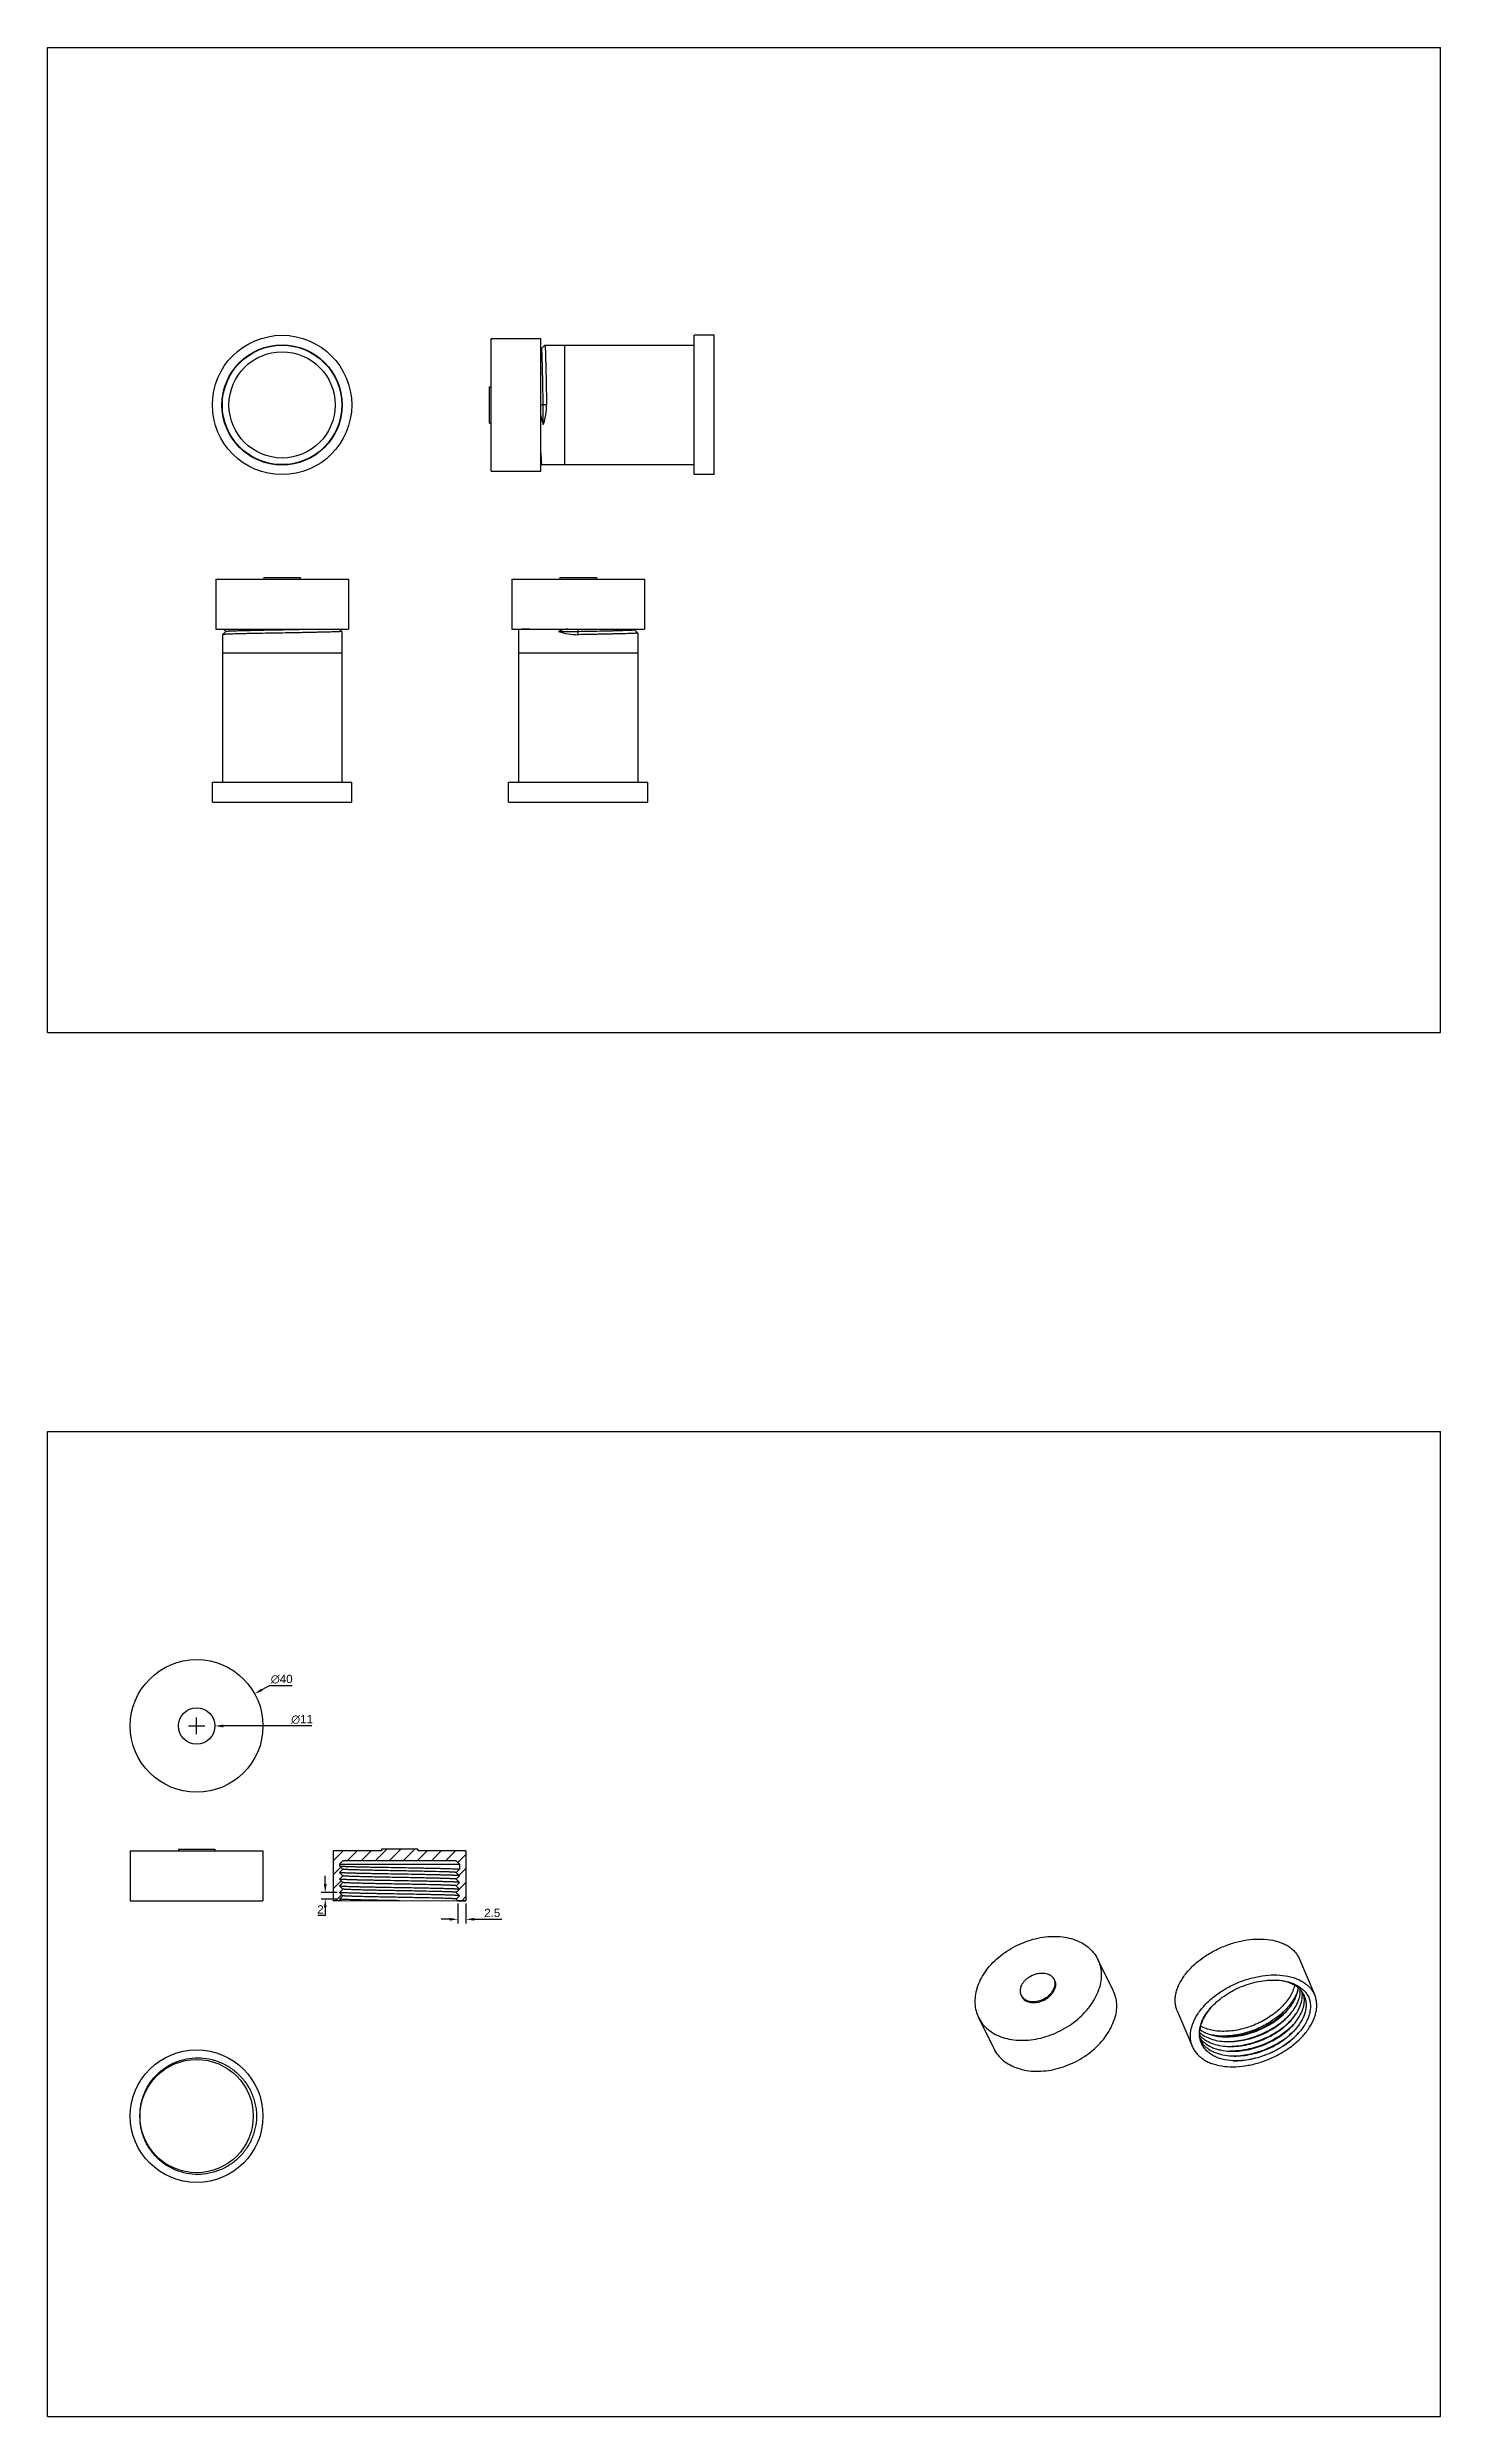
# Model space of a CAD drawing. Header units: millimetres. Extents: x 1074 to 3290, y 957 to 1671.
# Drawn here: x 1074 to 1494, y 957 to 1671 of the extents above; entities that cross this region are included whole.
import ezdxf

# ---------------------------------------------------------------- set-up
doc = ezdxf.new("R2010")
doc.units = ezdxf.units.MM
doc.layers.add('02___PRT_ALL_AXES', color=7, linetype='Continuous')
doc.layers.add('5.Thin line', color=7, linetype='Continuous', lineweight=0, true_color=0xc0c0c0)
doc.layers.add('Outline', color=7, linetype='Continuous', lineweight=30, true_color=0xffffff)
doc.styles.get("Standard").update_dxf_attribs({"font": 'arial.ttf'})
doc.dimstyles.new('ISO-25', dxfattribs={"dimscale": 0, "dimtxt": 2.5, "dimasz": 2.5, "dimexe": 1.254, "dimexo": 0.8, "dimtad": 1, "dimtoh": 1, "dimdec": 1, "dimrnd": 0.5, "dimdsep": 46, "dimtxsty": 'Standard', "dimcen": 2.5, "dimadec": 0, "dimazin": 0, "dimtfac": 1, "dimtdec": 1, "dimtofl": 0, "dimtmove": 0, "dimatfit": 3, "dimfxl": 1, "dimarcsym": 0})

msp = doc.modelspace()

# ---------------------------------------------------------------- blocks, each defined once
blk = doc.blocks.new('assembly2')
at = {"color": 7, "linetype": 'Continuous'}
for p, q in [((0, 0), (0, 297)), ((0, 297), (420, 297)), ((420, 0), (420, 297)), ((149.98, 207.22), (148.98, 206.23)), ((149.98, 207.22), (149.98, 207.22)), ((64.09, 206.08), (63.86, 205.85)), ((77.63, 205.85), (77.4, 206.08)), ((148.99, 206.22), (148.78, 206.43)), ((150.48, 189.22), (148.78, 189.22)), ((149.48, 183.31), (149.48, 189.22)), ((54.12, 182.34), (54.12, 182.12)), ((87.37, 182.12), (87.38, 182.34)), ((57.78, 176.6), (58.02, 176.5)), ((83.47, 176.5), (83.71, 176.6)), ((148.78, 171.42), (148.98, 171.23)), ((148.84, 173.04), (148.84, 172.97)), ((148.98, 171.23), (148.98, 171.22)), ((53.75, 120.97), (53.05, 121.67)), ((88.74, 120.97), (88.05, 121.67)), ((142.18, 121.67), (141.99, 121.47)), ((141.99, 121.47), (141.99, 121.47)), ((143.8, 121.61), (143.73, 121.61)), ((159.99, 119.97), (159.99, 121.67)), ((176.98, 121.46), (177.19, 121.67)), ((177.98, 120.47), (176.99, 121.47)), ((53.75, 120.97), (52.75, 119.97)), ((52.75, 119.97), (52.75, 119.97)), ((52.75, 119.97), (52.75, 75.47)), ((88.74, 120.97), (88.75, 120.97)), ((88.75, 120.97), (88.75, 75.47)), ((154.07, 120.97), (159.99, 120.97)), ((177.98, 120.47), (177.99, 120.47)), ((0, 0), (420, 0))]:
    blk.add_line(p, q, dxfattribs=at)
for centre, radius, start, end in [((70.98, 189.01), 18.04, 223.98819, 233.34977), ((70.49, 189.41), 18.07, 235.36691, 241.01457), ((70.46, 189.36), 18.03, 241.01522, 245.58504), ((322.73, 179.83), 174.03, 181.70337, 182.23887), ((150.6, -52.28), 174.03, 91.70337, 92.23887)]:
    blk.add_arc(centre, radius, start, end, dxfattribs=at)
for centre, major_axis, start_param, end_param in [((166.48, 189.22), (18, 0.29), -2.981537, -2.822986), ((132.48, 189.22), (-0.72, 17.99), -1.945973, -1.611077), ((159.99, 103.97), (0, 18), 0.176345, 0.334896), ((159.99, 137.97), (17.82, -2.57), -1.762667, -1.427771)]:
    blk.add_ellipse(centre, major_axis=major_axis, ratio=1, start_param=start_param, end_param=end_param, dxfattribs=at)
for points, knots in [([(149.98, 207.22), (149.99, 207.22), (149.99, 207.22), (150, 207.2), (150.01, 207.17), (150.02, 207.11), (150.03, 207.02), (150.05, 206.86), (150.06, 206.67), (150.08, 206.44), (150.09, 206.16), (150.11, 205.84), (150.12, 205.48), (150.15, 204.93), (150.17, 204.14), (150.2, 203.09), (150.23, 201.91), (150.26, 200.61), (150.3, 199.19), (150.33, 197.68), (150.36, 196.09), (150.39, 194.43), (150.43, 192.14), (150.46, 190.4), (150.48, 189.22)], [0, 0, 0, 0, 0.000528, 0.00153, 0.003095, 0.005244, 0.011311, 0.019739, 0.03052, 0.043629, 0.059036, 0.076707, 0.096598, 0.118663, 0.1691, 0.227533, 0.2934, 0.366068, 0.444838, 0.528951, 0.617601, 0.709933, 0.805052, 1, 1, 1, 1]), ([(149.48, 189.22), (149.46, 190.32), (149.42, 192.46), (149.37, 195.1), (149.33, 197.13), (149.3, 198.54), (149.27, 199.87), (149.24, 201.1), (149.21, 202.21), (149.18, 203.2), (149.15, 203.95), (149.13, 204.48), (149.11, 204.83), (149.1, 205.13), (149.08, 205.4), (149.07, 205.63), (149.05, 205.83), (149.04, 205.98), (149.02, 206.09), (149.01, 206.15), (149, 206.18), (149, 206.21), (148.99, 206.22), (148.99, 206.22)], [0, 0, 0, 0, 0.192715, 0.37819, 0.466029, 0.549488, 0.627782, 0.700176, 0.765991, 0.824608, 0.875477, 0.897855, 0.918124, 0.936236, 0.952151, 0.96583, 0.977245, 0.986372, 0.993194, 0.995741, 0.997715, 0.999125, 1, 1, 1, 1]), ([(148.84, 172.97), (148.85, 172.84), (148.86, 172.59), (148.87, 172.25), (148.89, 171.96), (148.91, 171.72), (148.92, 171.55), (148.93, 171.43), (148.94, 171.37), (148.95, 171.31), (148.96, 171.27), (148.97, 171.25), (148.97, 171.23), (148.98, 171.23)], [0, 0, 0, 0, 0.222205, 0.417469, 0.585227, 0.725029, 0.836521, 0.881555, 0.919425, 0.950134, 0.973705, 0.990221, 1, 1, 1, 1]), ([(53.75, 120.97), (53.76, 120.98), (53.78, 120.99), (53.82, 121), (53.88, 121.01), (53.96, 121.02), (54.06, 121.03), (54.17, 121.04), (54.31, 121.05), (54.53, 121.07), (54.86, 121.09), (55.3, 121.11), (55.82, 121.13), (56.4, 121.15), (57.05, 121.17), (57.77, 121.19), (58.54, 121.21), (59.68, 121.24), (61.23, 121.28), (63.22, 121.32), (65.34, 121.37), (67.57, 121.41), (69.85, 121.45), (72.15, 121.5), (74.43, 121.54), (77.29, 121.59), (79.38, 121.64), (80.74, 121.67)], [0, 0, 0, 0, 0.000866, 0.002415, 0.004675, 0.007652, 0.011346, 0.015753, 0.02087, 0.026692, 0.040423, 0.056885, 0.076004, 0.097689, 0.121843, 0.148352, 0.177096, 0.207939, 0.275345, 0.349322, 0.4285, 0.51141, 0.596517, 0.682243, 0.766999, 0.849213, 1, 1, 1, 1]), ([(143.73, 121.61), (143.6, 121.6), (143.36, 121.59), (143.02, 121.58), (142.72, 121.56), (142.48, 121.54), (142.31, 121.53), (142.2, 121.52), (142.13, 121.51), (142.08, 121.5), (142.04, 121.49), (142.01, 121.48), (141.99, 121.48), (141.99, 121.47)], [0, 0, 0, 0, 0.222205, 0.417469, 0.585227, 0.725029, 0.836521, 0.881555, 0.919425, 0.950134, 0.973705, 0.990221, 1, 1, 1, 1]), ([(159.99, 120.97), (161.08, 120.99), (163.22, 121.03), (165.87, 121.08), (167.89, 121.12), (169.3, 121.15), (170.63, 121.18), (171.86, 121.21), (172.97, 121.24), (173.97, 121.28), (174.71, 121.3), (175.24, 121.32), (175.59, 121.34), (175.9, 121.35), (176.17, 121.37), (176.4, 121.38), (176.59, 121.4), (176.75, 121.41), (176.85, 121.43), (176.91, 121.44), (176.95, 121.45), (176.97, 121.45), (176.98, 121.46), (176.98, 121.46)], [0, 0, 0, 0, 0.192715, 0.37819, 0.466029, 0.549488, 0.627782, 0.700176, 0.765991, 0.824608, 0.875477, 0.897855, 0.918124, 0.936236, 0.952151, 0.96583, 0.977245, 0.986372, 0.993194, 0.995741, 0.997715, 0.999125, 1, 1, 1, 1]), ([(88.75, 120.97), (88.75, 120.97), (88.74, 120.96), (88.72, 120.95), (88.69, 120.94), (88.64, 120.93), (88.54, 120.92), (88.39, 120.9), (88.2, 120.89), (87.96, 120.87), (87.69, 120.86), (87.37, 120.84), (87.02, 120.83), (86.47, 120.81), (85.69, 120.78), (84.65, 120.75), (83.48, 120.72), (82.19, 120.69), (80.79, 120.66), (79.29, 120.63), (77.71, 120.6), (76.07, 120.56), (73.79, 120.52), (70.89, 120.47), (67.45, 120.41), (64.63, 120.36), (62.47, 120.32), (60.96, 120.29), (59.54, 120.26), (58.23, 120.22), (57.03, 120.19), (55.97, 120.16), (55.17, 120.14), (54.61, 120.11), (54.24, 120.1), (53.91, 120.08), (53.62, 120.07), (53.37, 120.05), (53.17, 120.04), (53.02, 120.02), (52.93, 120.01), (52.87, 120.01), (52.82, 120), (52.79, 119.99), (52.77, 119.98), (52.75, 119.98), (52.75, 119.97)], [0, 0, 0, 0, 0.000269, 0.000776, 0.001562, 0.002636, 0.005658, 0.009848, 0.0152, 0.021702, 0.029342, 0.038099, 0.047955, 0.058886, 0.083867, 0.112805, 0.145428, 0.181424, 0.22045, 0.262136, 0.306086, 0.35188, 0.399085, 0.495919, 0.592911, 0.686378, 0.730673, 0.772774, 0.812281, 0.848819, 0.88204, 0.911628, 0.937302, 0.948594, 0.95882, 0.967955, 0.975978, 0.982871, 0.988617, 0.993205, 0.995062, 0.996626, 0.997899, 0.998881, 0.999577, 1, 1, 1, 1]), ([(177.99, 120.47), (177.99, 120.47), (177.98, 120.46), (177.96, 120.45), (177.94, 120.44), (177.88, 120.43), (177.78, 120.42), (177.63, 120.4), (177.43, 120.39), (177.2, 120.37), (176.92, 120.36), (176.6, 120.34), (176.25, 120.33), (175.69, 120.31), (174.91, 120.28), (173.86, 120.25), (172.67, 120.22), (171.37, 120.19), (169.96, 120.16), (168.45, 120.12), (166.85, 120.09), (165.2, 120.06), (162.9, 120.02), (161.16, 119.99), (159.99, 119.97)], [0, 0, 0, 0, 0.000528, 0.00153, 0.003095, 0.005244, 0.011311, 0.019739, 0.03052, 0.043629, 0.059036, 0.076707, 0.096598, 0.118663, 0.1691, 0.227533, 0.2934, 0.366068, 0.444838, 0.528951, 0.617601, 0.709933, 0.805052, 1, 1, 1, 1])]:
    blk.add_open_spline(points, degree=3, knots=knots, dxfattribs=at)
at = {"layer": '02___PRT_ALL_AXES', "color": 7, "linetype": 'Continuous'}
for p, q in [((133.78, 169.22), (133.78, 209.22)), ((133.78, 209.22), (148.78, 209.22)), ((148.78, 169.22), (148.78, 209.22)), ((149.98, 207.22), (194.98, 207.22)), ((155.98, 171.22), (155.98, 207.22)), ((200.98, 210.22), (194.98, 210.22)), ((194.98, 168.22), (194.98, 210.22)), ((200.98, 168.22), (200.98, 210.22)), ((133.28, 183.72), (133.28, 194.72)), ((133.28, 194.72), (133.78, 194.72)), ((133.28, 183.72), (133.78, 183.72)), ((133.78, 169.22), (148.78, 169.22)), ((148.98, 171.22), (194.98, 171.22)), ((200.98, 168.22), (194.98, 168.22)), ((50.75, 136.67), (50.75, 121.67)), ((50.75, 136.67), (90.75, 136.67)), ((65.25, 137.17), (65.25, 136.67)), ((65.25, 137.17), (76.25, 137.17)), ((76.25, 137.17), (76.25, 136.67)), ((90.75, 136.67), (90.75, 121.67)), ((139.99, 136.67), (139.99, 121.67)), ((139.99, 136.67), (179.99, 136.67)), ((154.49, 137.17), (154.49, 136.67)), ((154.49, 137.17), (165.49, 137.17)), ((165.49, 137.17), (165.49, 136.67)), ((179.99, 136.67), (179.99, 121.67)), ((50.75, 121.67), (90.75, 121.67)), ((139.99, 121.67), (179.99, 121.67)), ((141.99, 121.47), (141.99, 75.47)), ((52.75, 119.97), (52.75, 114.47)), ((52.75, 114.47), (88.75, 114.47)), ((88.75, 120.97), (88.75, 75.47)), ((141.99, 114.47), (177.99, 114.47)), ((177.99, 120.47), (177.99, 75.47)), ((49.75, 75.47), (91.75, 75.47)), ((49.75, 69.47), (49.75, 75.47)), ((91.75, 69.47), (91.75, 75.47)), ((138.99, 75.47), (180.99, 75.47)), ((138.99, 69.47), (138.99, 75.47)), ((180.99, 69.47), (180.99, 75.47)), ((49.75, 69.47), (91.75, 69.47)), ((138.99, 69.47), (180.99, 69.47))]:
    blk.add_line(p, q, dxfattribs=at)
for radius in [21, 18.12, 18, 16]:
    blk.add_circle((70.75, 189.22), radius, dxfattribs=at)
blk = doc.blocks.new('*D240')
at = {"color": 0, "lineweight": -2, "transparency": 16777216}
for p, q in [((1116.06, 1164.81), (1121.06, 1164.81)), ((1118.56, 1162.31), (1118.56, 1167.31)), ((1146.82, 1164.8), (1126.56, 1164.81)), ((1153.26, 1164.8), (1146.82, 1164.8))]:
    blk.add_line(p, q, dxfattribs=at)
at = {"color": 0, "transparency": 16777216}
blk.add_solid([(1126.56, 1165.23), (1126.56, 1164.39), (1124.06, 1164.81)], dxfattribs=at)
at = {"layer": 'Defpoints', "color": 0, "transparency": 16777216}
for p in [(1113.06, 1164.82), (1124.06, 1164.81)]:
    blk.add_point(p, dxfattribs=at)
at = {"color": 0, "transparency": 16777216, "insert": (1150.35, 1166.77), "char_height": 2.5, "attachment_point": 5}
blk.add_mtext('∅11', dxfattribs=at)
blk = doc.blocks.new('*D241')
at = {"color": 0, "lineweight": -2, "transparency": 16777216}
for p, q in [((1140.42, 1176.93), (1138.24, 1175.72)), ((1147.34, 1176.93), (1140.42, 1176.93)), ((1116.06, 1164.81), (1121.06, 1164.81)), ((1118.56, 1162.31), (1118.56, 1167.31))]:
    blk.add_line(p, q, dxfattribs=at)
at = {"color": 0, "transparency": 16777216}
blk.add_solid([(1138.04, 1176.08), (1138.44, 1175.36), (1136.05, 1174.51)], dxfattribs=at)
at = {"layer": 'Defpoints', "color": 0, "transparency": 16777216}
for p in [(1136.05, 1174.51), (1101.06, 1155.12)]:
    blk.add_point(p, dxfattribs=at)
at = {"color": 0, "transparency": 16777216, "insert": (1144.2, 1178.9), "char_height": 2.5, "attachment_point": 5}
blk.add_mtext('∅40', dxfattribs=at)
blk = doc.blocks.new('*D242')
at = {"color": 0, "lineweight": -2, "transparency": 16777216}
for p, q in [((1160.87, 1114.63), (1156.07, 1114.63)), ((1157.33, 1117.13), (1157.33, 1119.63)), ((1157.33, 1107.64), (1155.05, 1107.64)), ((1160.88, 1112.64), (1156.07, 1112.64)), ((1157.33, 1110.14), (1157.33, 1107.64))]:
    blk.add_line(p, q, dxfattribs=at)
at = {"color": 0, "transparency": 16777216}
for points in [[(1156.91, 1117.13), (1157.74, 1117.13), (1157.33, 1114.63)], [(1156.91, 1110.14), (1157.74, 1110.14), (1157.33, 1112.64)]]:
    blk.add_solid(points, dxfattribs=at)
at = {"layer": 'Defpoints', "color": 0, "transparency": 16777216}
for p in [(1161.67, 1114.63), (1157.33, 1112.64), (1161.68, 1112.64)]:
    blk.add_point(p, dxfattribs=at)
at = {"color": 0, "transparency": 16777216, "insert": (1155.88, 1109.52), "char_height": 2.5, "attachment_point": 5}
blk.add_mtext('2', dxfattribs=at)
blk = doc.blocks.new('*D243')
at = {"color": 0, "lineweight": -2, "transparency": 16777216}
for p, q in [((1197.32, 1111.33), (1197.32, 1105.27)), ((1199.75, 1111.33), (1199.75, 1105.27)), ((1194.82, 1106.52), (1192.32, 1106.52)), ((1202.25, 1106.52), (1210.61, 1106.52))]:
    blk.add_line(p, q, dxfattribs=at)
at = {"color": 0, "transparency": 16777216}
for points in [[(1194.82, 1106.94), (1194.82, 1106.11), (1197.32, 1106.52)], [(1202.25, 1106.94), (1202.25, 1106.11), (1199.75, 1106.52)]]:
    blk.add_solid(points, dxfattribs=at)
at = {"layer": 'Defpoints', "color": 0, "transparency": 16777216}
for p in [(1197.32, 1112.13), (1199.75, 1112.13), (1199.75, 1106.52)]:
    blk.add_point(p, dxfattribs=at)
at = {"color": 0, "transparency": 16777216, "insert": (1207.68, 1108.43), "char_height": 2.5, "attachment_point": 5}
blk.add_mtext('2.5', dxfattribs=at)

# ---------------------------------------------------------------- dimensions: what is measured, and where the dimension line sits
dim = msp.add_diameter_dim_2p(p1=(1101.06, 1155.12), p2=(1136.05, 1174.51), dimstyle='ISO-25', override={"dimscale": 1})
dim.commit()
dim.dimension.update_dxf_attribs({"geometry": '*D241', "text_midpoint": (1144.2, 1178.9)})
dim = msp.add_diameter_dim_2p(p1=(1113.06, 1164.82), p2=(1124.06, 1164.81), dimstyle='ISO-25', override={"dimscale": 1})
dim.commit()
dim.dimension.update_dxf_attribs({"geometry": '*D240', "text_midpoint": (1146.82, 1164.8), "dimtype": 163})
dim = msp.add_linear_dim(base=(1157.33, 1112.64), p1=(1161.67, 1114.63), p2=(1161.68, 1112.64), angle=90, text='2', dimstyle='ISO-25', override={"dimscale": 1})
dim.commit()
dim.dimension.update_dxf_attribs({"geometry": '*D242', "text_midpoint": (1155.88, 1109.52)})
dim = msp.add_linear_dim(base=(1199.75, 1106.52), p1=(1197.32, 1112.13), p2=(1199.75, 1112.13), dimstyle='ISO-25', override={"dimscale": 1})
dim.commit()
dim.dimension.update_dxf_attribs({"geometry": '*D243', "text_midpoint": (1207.68, 1108.43)})

# ---------------------------------------------------------------- hatches: boundary and pattern name
at = {"linetype": 'Continuous'}
h = msp.add_hatch(dxfattribs=at)
h.set_pattern_fill('A', color=2, scale=2.991606, angle=45, style=0, pattern_type=0)
h.set_pattern_definition([(45, (1021.7958, 956.612), (-2.115385, 2.115385), [])])
edge = h.paths.add_edge_path()
edge.add_line((1185.25, 1127.63), (1174.25, 1127.63))
edge.add_line((1185.25, 1127.63), (1185.25, 1127.13))
edge.add_line((1199.75, 1127.13), (1185.25, 1127.13))
edge.add_line((1199.75, 1127.13), (1199.75, 1112.13))
edge.add_line((1199.75, 1112.13), (1197.32, 1112.13))
edge.add_line((1196.82, 1112.63), (1197.32, 1112.13))
edge.add_line((1197.82, 1113.63), (1196.82, 1112.63))
edge.add_line((1196.82, 1114.63), (1197.82, 1113.63))
edge.add_line((1197.82, 1115.63), (1196.82, 1114.63))
edge.add_line((1196.82, 1116.63), (1197.82, 1115.63))
edge.add_line((1197.82, 1117.63), (1196.82, 1116.63))
edge.add_line((1196.82, 1118.63), (1197.82, 1117.63))
edge.add_line((1197.82, 1119.63), (1196.82, 1118.63))
edge.add_line((1196.82, 1120.63), (1197.82, 1119.63))
edge.add_line((1197.82, 1121.63), (1196.82, 1120.63))
edge.add_line((1197.82, 1123.13), (1197.82, 1121.63))
edge.add_line((1196.82, 1124.13), (1197.82, 1123.13))
edge.add_line((1196.82, 1124.13), (1162.67, 1124.13))
edge.add_line((1162.67, 1124.13), (1161.67, 1123.13))
edge.add_line((1161.67, 1123.13), (1161.67, 1122.63))
edge.add_line((1162.67, 1121.63), (1161.67, 1122.63))
edge.add_line((1161.67, 1120.63), (1162.67, 1121.63))
edge.add_line((1162.67, 1119.63), (1161.67, 1120.63))
edge.add_line((1161.67, 1118.63), (1162.67, 1119.63))
edge.add_line((1162.67, 1117.63), (1161.67, 1118.63))
edge.add_line((1161.67, 1116.63), (1162.67, 1117.63))
edge.add_line((1162.67, 1115.63), (1161.67, 1116.63))
edge.add_line((1161.67, 1114.63), (1162.67, 1115.63))
edge.add_line((1162.67, 1113.63), (1161.67, 1114.63))
edge.add_line((1161.67, 1112.63), (1162.67, 1113.63))
edge.add_line((1162.17, 1112.13), (1161.67, 1112.63))
edge.add_line((1162.17, 1112.13), (1159.75, 1112.13))
edge.add_line((1159.75, 1127.13), (1159.75, 1112.13))
edge.add_line((1174.25, 1127.13), (1159.75, 1127.13))
edge.add_line((1174.25, 1127.63), (1174.25, 1127.13))

# ---------------------------------------------------------------- linework, layer by layer
at = {"color": 7, "linetype": 'Continuous'}
for p, q in [((1073.56, 956.61), (1073.56, 1253.61)), ((1073.56, 1253.61), (1493.56, 1253.61)), ((1493.56, 956.61), (1493.56, 1253.61)), ((1159.75, 1127.13), (1159.75, 1112.13)), ((1174.25, 1127.13), (1159.75, 1127.13)), ((1162.67, 1124.13), (1161.67, 1123.13)), ((1162.67, 1124.13), (1161.67, 1123.13)), ((1161.67, 1123.13), (1161.67, 1122.63)), ((1161.67, 1123.13), (1161.67, 1122.63)), ((1161.67, 1123.13), (1197.82, 1123.13)), ((1162.67, 1121.63), (1161.67, 1122.63)), ((1162.67, 1121.63), (1161.67, 1122.63)), ((1161.67, 1120.63), (1162.67, 1121.63)), ((1161.67, 1120.63), (1162.67, 1121.63)), ((1196.82, 1124.13), (1162.67, 1124.13)), ((1196.82, 1124.13), (1162.67, 1124.13)), ((1185.25, 1127.63), (1174.25, 1127.63)), ((1174.25, 1127.63), (1174.25, 1127.13)), ((1185.25, 1127.63), (1185.25, 1127.13)), ((1199.75, 1127.13), (1185.25, 1127.13)), ((1196.82, 1124.13), (1197.82, 1123.13)), ((1196.82, 1124.13), (1197.82, 1123.13)), ((1197.82, 1121.63), (1196.82, 1120.63)), ((1197.82, 1121.63), (1196.82, 1120.63)), ((1197.82, 1123.13), (1197.82, 1121.63)), ((1197.82, 1123.13), (1197.82, 1121.63)), ((1199.75, 1127.13), (1199.75, 1112.13)), ((1162.67, 1119.63), (1161.67, 1120.63)), ((1162.67, 1119.63), (1161.67, 1120.63)), ((1161.67, 1118.63), (1162.67, 1119.63)), ((1161.67, 1118.63), (1162.67, 1119.63)), ((1162.67, 1117.63), (1161.67, 1118.63)), ((1162.67, 1117.63), (1161.67, 1118.63)), ((1161.67, 1116.63), (1162.67, 1117.63)), ((1161.67, 1116.63), (1162.67, 1117.63)), ((1162.67, 1115.63), (1161.67, 1116.63)), ((1162.67, 1115.63), (1161.67, 1116.63)), ((1161.67, 1114.63), (1162.67, 1115.63)), ((1161.67, 1114.63), (1162.67, 1115.63)), ((1162.67, 1113.63), (1161.67, 1114.63)), ((1162.67, 1113.63), (1161.67, 1114.63)), ((1196.82, 1120.63), (1197.82, 1119.63)), ((1196.82, 1120.63), (1197.82, 1119.63)), ((1197.82, 1119.63), (1196.82, 1118.63)), ((1197.82, 1119.63), (1196.82, 1118.63)), ((1196.82, 1118.63), (1197.82, 1117.63)), ((1196.82, 1118.63), (1197.82, 1117.63)), ((1197.82, 1117.63), (1196.82, 1116.63)), ((1197.82, 1117.63), (1196.82, 1116.63)), ((1196.82, 1116.63), (1197.82, 1115.63)), ((1196.82, 1116.63), (1197.82, 1115.63)), ((1197.82, 1115.63), (1196.82, 1114.63)), ((1197.82, 1115.63), (1196.82, 1114.63)), ((1196.82, 1114.63), (1197.82, 1113.63)), ((1196.82, 1114.63), (1197.82, 1113.63)), ((1161.67, 1112.63), (1162.67, 1113.63)), ((1161.67, 1112.63), (1162.67, 1113.63)), ((1162.17, 1112.13), (1161.67, 1112.63)), ((1162.17, 1112.13), (1161.67, 1112.63)), ((1197.82, 1113.63), (1196.82, 1112.63)), ((1197.82, 1113.63), (1196.82, 1112.63)), ((1196.82, 1112.63), (1197.32, 1112.13)), ((1196.82, 1112.63), (1197.32, 1112.13)), ((1199.75, 1112.13), (1197.32, 1112.13)), ((1073.56, 956.61), (1493.56, 956.61))]:
    msp.add_line(p, q, dxfattribs=at)
msp.add_circle((1118.56, 1047.19), 17.07, dxfattribs=at)
for centre, radius, start, end in [((1442.76, 1070.94), 17.29, 85.47555, 85.86903), ((1433.5, 1091.44), 19.97, 316.4751, 317.39803), ((1434.08, 1090.03), 20.02, 316.47513, 317.20952), ((1427.35, 1073.48), 7.08, 209.42403, 215.67447), ((1428.46, 1092.1), 20.99, 268.40638, 269.27802), ((1429.68, 1089.26), 21.04, 268.62796, 269.27683), ((1430.29, 1087.78), 21, 268.44704, 269.27789), ((1430.9, 1086.33), 21, 268.44704, 269.27789)]:
    msp.add_arc(centre, radius, start, end, dxfattribs=at)
for points, knots in [([(1161.68, 1122.62), (1161.68, 1122.62), (1161.69, 1122.61), (1161.72, 1122.6), (1161.75, 1122.6), (1161.82, 1122.59), (1161.93, 1122.57), (1162.1, 1122.56), (1162.3, 1122.54), (1162.55, 1122.53), (1162.84, 1122.51), (1163.17, 1122.5), (1163.53, 1122.48), (1164.1, 1122.46), (1164.89, 1122.43), (1165.95, 1122.4), (1167.13, 1122.37), (1168.44, 1122.34), (1169.85, 1122.31), (1171.35, 1122.28), (1173.5, 1122.24), (1176.31, 1122.19), (1178.59, 1122.15), (1179.75, 1122.13)], [0, 0, 0, 0, 0.00089, 0.002321, 0.004319, 0.00689, 0.013761, 0.022935, 0.034392, 0.048111, 0.064061, 0.082203, 0.102499, 0.124899, 0.1758, 0.234433, 0.300248, 0.372626, 0.45089, 0.534305, 0.62209, 0.807435, 1, 1, 1, 1]), ([(1196.82, 1120.63), (1196.82, 1120.64), (1196.8, 1120.64), (1196.78, 1120.65), (1196.75, 1120.66), (1196.68, 1120.67), (1196.58, 1120.68), (1196.42, 1120.7), (1196.23, 1120.71), (1196, 1120.73), (1195.73, 1120.74), (1195.42, 1120.76), (1195.07, 1120.77), (1194.54, 1120.79), (1193.79, 1120.82), (1192.79, 1120.85), (1190.75, 1120.91), (1188.28, 1120.96), (1185.39, 1121.02), (1183.02, 1121.07), (1180.57, 1121.11), (1178.1, 1121.16), (1175.68, 1121.2), (1173.33, 1121.25), (1171.12, 1121.3), (1169.39, 1121.33), (1168.11, 1121.37), (1167.23, 1121.39), (1166.42, 1121.41), (1165.69, 1121.44), (1165.02, 1121.46), (1164.44, 1121.48), (1163.93, 1121.5), (1163.57, 1121.52), (1163.31, 1121.54), (1163.16, 1121.55), (1163.02, 1121.56), (1162.91, 1121.57), (1162.82, 1121.59), (1162.75, 1121.6), (1162.71, 1121.61), (1162.68, 1121.61), (1162.68, 1121.62), (1162.67, 1121.62)], [0, 0, 0, 0, 0.000436, 0.00114, 0.002126, 0.003399, 0.006808, 0.01137, 0.017076, 0.023915, 0.031871, 0.040926, 0.05106, 0.062249, 0.087683, 0.116991, 0.149899, 0.266975, 0.333549, 0.40364, 0.475768, 0.548407, 0.620023, 0.689104, 0.754189, 0.813903, 0.841347, 0.866986, 0.890684, 0.912317, 0.931769, 0.948939, 0.963736, 0.976084, 0.981319, 0.985918, 0.989877, 0.993191, 0.995857, 0.997873, 0.999245, 0.999696, 1, 1, 1, 1]), ([(1179.75, 1122.13), (1180.92, 1122.11), (1182.67, 1122.08), (1184.98, 1122.03), (1186.64, 1122), (1188.24, 1121.97), (1189.76, 1121.94), (1191.18, 1121.91), (1192.49, 1121.88), (1193.67, 1121.85), (1194.73, 1121.82), (1195.52, 1121.79), (1196.07, 1121.77), (1196.43, 1121.75), (1196.75, 1121.74), (1197.03, 1121.72), (1197.27, 1121.71), (1197.46, 1121.69), (1197.61, 1121.68), (1197.71, 1121.66), (1197.77, 1121.65), (1197.8, 1121.64), (1197.81, 1121.64), (1197.82, 1121.63), (1197.82, 1121.63)], [0, 0, 0, 0, 0.194949, 0.290069, 0.382403, 0.471053, 0.555169, 0.633941, 0.706611, 0.772478, 0.83091, 0.881346, 0.903412, 0.923304, 0.940973, 0.956381, 0.969489, 0.980268, 0.988696, 0.994761, 0.996908, 0.998473, 0.999474, 1, 1, 1, 1]), ([(1179.75, 1120.13), (1178.59, 1120.15), (1176.31, 1120.19), (1173.5, 1120.24), (1171.35, 1120.28), (1169.85, 1120.31), (1168.44, 1120.34), (1167.13, 1120.37), (1165.95, 1120.4), (1164.89, 1120.43), (1164.1, 1120.46), (1163.53, 1120.48), (1163.17, 1120.5), (1162.84, 1120.51), (1162.55, 1120.53), (1162.3, 1120.54), (1162.1, 1120.56), (1161.93, 1120.57), (1161.82, 1120.59), (1161.75, 1120.6), (1161.72, 1120.6), (1161.69, 1120.61), (1161.68, 1120.62), (1161.68, 1120.62)], [0, 0, 0, 0, 0.192565, 0.37791, 0.465695, 0.54911, 0.627374, 0.699752, 0.765567, 0.8242, 0.875101, 0.897501, 0.917797, 0.935939, 0.951889, 0.965608, 0.977065, 0.986239, 0.99311, 0.995681, 0.997679, 0.99911, 1, 1, 1, 1]), ([(1179.75, 1118.13), (1178.59, 1118.15), (1176.31, 1118.19), (1173.5, 1118.24), (1171.35, 1118.28), (1169.85, 1118.31), (1168.44, 1118.34), (1167.14, 1118.37), (1165.95, 1118.4), (1164.89, 1118.43), (1164.1, 1118.46), (1163.53, 1118.48), (1163.17, 1118.5), (1162.84, 1118.51), (1162.55, 1118.53), (1162.31, 1118.54), (1162.1, 1118.56), (1161.93, 1118.57), (1161.82, 1118.59), (1161.75, 1118.6), (1161.72, 1118.6), (1161.69, 1118.61), (1161.68, 1118.62), (1161.68, 1118.62)], [0, 0, 0, 0, 0.192534, 0.377856, 0.465629, 0.549035, 0.627292, 0.699665, 0.765478, 0.824112, 0.87502, 0.897424, 0.917726, 0.935875, 0.951831, 0.965558, 0.977024, 0.986206, 0.993088, 0.995665, 0.997668, 0.999105, 1, 1, 1, 1]), ([(1161.68, 1116.62), (1161.68, 1116.62), (1161.69, 1116.61), (1161.72, 1116.6), (1161.75, 1116.6), (1161.82, 1116.59), (1161.93, 1116.57), (1162.1, 1116.56), (1162.3, 1116.54), (1162.55, 1116.53), (1162.84, 1116.51), (1163.17, 1116.5), (1163.53, 1116.48), (1164.1, 1116.46), (1164.89, 1116.43), (1165.95, 1116.4), (1167.13, 1116.37), (1168.44, 1116.34), (1169.85, 1116.31), (1171.35, 1116.28), (1173.5, 1116.24), (1176.31, 1116.19), (1178.59, 1116.15), (1179.75, 1116.13)], [0, 0, 0, 0, 0.00089, 0.002321, 0.004319, 0.00689, 0.013761, 0.022935, 0.034392, 0.048111, 0.064061, 0.082203, 0.102499, 0.124899, 0.1758, 0.234433, 0.300248, 0.372626, 0.45089, 0.534305, 0.62209, 0.807435, 1, 1, 1, 1]), ([(1179.75, 1114.13), (1178.59, 1114.15), (1176.31, 1114.19), (1173.5, 1114.24), (1171.35, 1114.28), (1169.85, 1114.31), (1168.44, 1114.34), (1167.13, 1114.37), (1165.95, 1114.4), (1164.89, 1114.43), (1164.1, 1114.46), (1163.53, 1114.48), (1163.17, 1114.5), (1162.84, 1114.51), (1162.55, 1114.53), (1162.3, 1114.54), (1162.1, 1114.56), (1161.93, 1114.57), (1161.82, 1114.59), (1161.75, 1114.6), (1161.72, 1114.6), (1161.69, 1114.61), (1161.68, 1114.62), (1161.68, 1114.62)], [0, 0, 0, 0, 0.192565, 0.37791, 0.465695, 0.54911, 0.627374, 0.699752, 0.765567, 0.8242, 0.875101, 0.897501, 0.917797, 0.935939, 0.951889, 0.965608, 0.977065, 0.986239, 0.99311, 0.995681, 0.997679, 0.99911, 1, 1, 1, 1]), ([(1196.82, 1118.63), (1196.82, 1118.64), (1196.8, 1118.64), (1196.78, 1118.65), (1196.75, 1118.66), (1196.68, 1118.67), (1196.58, 1118.68), (1196.42, 1118.7), (1196.23, 1118.71), (1196, 1118.73), (1195.73, 1118.74), (1195.42, 1118.76), (1195.07, 1118.77), (1194.54, 1118.79), (1193.79, 1118.82), (1192.79, 1118.85), (1190.75, 1118.91), (1188.28, 1118.96), (1185.39, 1119.02), (1183.02, 1119.07), (1180.57, 1119.11), (1178.1, 1119.16), (1175.68, 1119.2), (1173.33, 1119.25), (1171.12, 1119.3), (1169.39, 1119.33), (1168.11, 1119.37), (1167.23, 1119.39), (1166.42, 1119.41), (1165.69, 1119.44), (1165.02, 1119.46), (1164.44, 1119.48), (1163.93, 1119.5), (1163.57, 1119.52), (1163.31, 1119.54), (1163.16, 1119.55), (1163.02, 1119.56), (1162.91, 1119.57), (1162.82, 1119.59), (1162.75, 1119.6), (1162.71, 1119.61), (1162.68, 1119.61), (1162.68, 1119.62), (1162.67, 1119.62)], [0, 0, 0, 0, 0.000436, 0.00114, 0.002126, 0.003399, 0.006808, 0.01137, 0.017076, 0.023915, 0.031871, 0.040926, 0.05106, 0.062249, 0.087683, 0.116991, 0.149899, 0.266975, 0.333549, 0.40364, 0.475768, 0.548407, 0.620023, 0.689104, 0.754189, 0.813903, 0.841347, 0.866986, 0.890684, 0.912317, 0.931769, 0.948939, 0.963736, 0.976084, 0.981319, 0.985918, 0.989877, 0.993191, 0.995857, 0.997873, 0.999245, 0.999696, 1, 1, 1, 1]), ([(1196.82, 1116.63), (1196.82, 1116.64), (1196.8, 1116.64), (1196.78, 1116.65), (1196.75, 1116.66), (1196.68, 1116.67), (1196.58, 1116.68), (1196.42, 1116.7), (1196.23, 1116.71), (1196, 1116.73), (1195.73, 1116.74), (1195.42, 1116.76), (1195.07, 1116.77), (1194.54, 1116.79), (1193.79, 1116.82), (1192.79, 1116.85), (1190.75, 1116.91), (1188.28, 1116.96), (1185.39, 1117.02), (1183.02, 1117.07), (1180.57, 1117.11), (1178.1, 1117.16), (1175.68, 1117.2), (1173.33, 1117.25), (1171.12, 1117.3), (1169.39, 1117.33), (1168.11, 1117.37), (1167.23, 1117.39), (1166.42, 1117.41), (1165.69, 1117.44), (1165.02, 1117.46), (1164.44, 1117.48), (1163.93, 1117.5), (1163.57, 1117.52), (1163.31, 1117.54), (1163.16, 1117.55), (1163.02, 1117.56), (1162.91, 1117.57), (1162.82, 1117.59), (1162.75, 1117.6), (1162.71, 1117.61), (1162.68, 1117.61), (1162.68, 1117.62), (1162.67, 1117.62)], [0, 0, 0, 0, 0.000436, 0.00114, 0.002126, 0.003399, 0.006808, 0.01137, 0.017076, 0.023915, 0.031871, 0.040926, 0.05106, 0.062249, 0.087683, 0.116991, 0.149899, 0.266975, 0.333549, 0.40364, 0.475768, 0.548407, 0.620023, 0.689104, 0.754189, 0.813903, 0.841347, 0.866986, 0.890684, 0.912317, 0.931769, 0.948939, 0.963736, 0.976084, 0.981319, 0.985918, 0.989877, 0.993191, 0.995857, 0.997873, 0.999245, 0.999696, 1, 1, 1, 1]), ([(1196.82, 1114.63), (1196.82, 1114.64), (1196.8, 1114.64), (1196.78, 1114.65), (1196.75, 1114.66), (1196.68, 1114.67), (1196.58, 1114.68), (1196.42, 1114.7), (1196.23, 1114.71), (1196, 1114.73), (1195.73, 1114.74), (1195.42, 1114.76), (1195.07, 1114.77), (1194.54, 1114.79), (1193.79, 1114.82), (1192.79, 1114.85), (1190.75, 1114.91), (1188.28, 1114.96), (1185.39, 1115.02), (1183.02, 1115.07), (1180.57, 1115.11), (1178.1, 1115.16), (1175.68, 1115.2), (1173.33, 1115.25), (1171.12, 1115.3), (1169.39, 1115.33), (1168.11, 1115.37), (1167.23, 1115.39), (1166.42, 1115.41), (1165.69, 1115.44), (1165.02, 1115.46), (1164.44, 1115.48), (1163.93, 1115.5), (1163.57, 1115.52), (1163.31, 1115.54), (1163.16, 1115.55), (1163.02, 1115.56), (1162.91, 1115.57), (1162.82, 1115.59), (1162.75, 1115.6), (1162.71, 1115.61), (1162.68, 1115.61), (1162.68, 1115.62), (1162.67, 1115.62)], [0, 0, 0, 0, 0.000436, 0.00114, 0.002126, 0.003399, 0.006808, 0.01137, 0.017076, 0.023915, 0.031871, 0.040926, 0.05106, 0.062249, 0.087683, 0.116991, 0.149899, 0.266975, 0.333549, 0.40364, 0.475768, 0.548407, 0.620023, 0.689104, 0.754189, 0.813903, 0.841347, 0.866986, 0.890684, 0.912317, 0.931769, 0.948939, 0.963736, 0.976084, 0.981319, 0.985918, 0.989877, 0.993191, 0.995857, 0.997873, 0.999245, 0.999696, 1, 1, 1, 1]), ([(1197.82, 1119.63), (1197.81, 1119.64), (1197.8, 1119.64), (1197.78, 1119.65), (1197.74, 1119.66), (1197.67, 1119.67), (1197.56, 1119.68), (1197.4, 1119.7), (1197.19, 1119.71), (1196.94, 1119.73), (1196.65, 1119.74), (1196.33, 1119.76), (1195.96, 1119.77), (1195.4, 1119.79), (1194.6, 1119.82), (1193.54, 1119.85), (1192.36, 1119.88), (1191.05, 1119.91), (1189.64, 1119.94), (1188.14, 1119.97), (1185.99, 1120.02), (1183.18, 1120.07), (1180.91, 1120.11), (1179.75, 1120.13)], [0, 0, 0, 0, 0.000895, 0.002331, 0.004334, 0.006911, 0.013792, 0.022974, 0.03444, 0.048167, 0.064123, 0.082273, 0.102574, 0.124978, 0.175886, 0.23452, 0.300333, 0.372708, 0.450966, 0.534372, 0.622146, 0.807466, 1, 1, 1, 1]), ([(1197.82, 1117.63), (1197.81, 1117.64), (1197.8, 1117.64), (1197.78, 1117.65), (1197.74, 1117.66), (1197.67, 1117.67), (1197.56, 1117.68), (1197.4, 1117.7), (1197.19, 1117.71), (1196.94, 1117.73), (1196.65, 1117.74), (1196.33, 1117.76), (1195.96, 1117.77), (1195.4, 1117.79), (1194.6, 1117.82), (1193.54, 1117.85), (1192.36, 1117.88), (1191.05, 1117.91), (1189.64, 1117.94), (1188.14, 1117.97), (1185.99, 1118.02), (1183.18, 1118.07), (1180.91, 1118.11), (1179.75, 1118.13)], [0, 0, 0, 0, 0.000895, 0.002332, 0.004335, 0.006912, 0.013794, 0.022976, 0.034442, 0.048169, 0.064125, 0.082274, 0.102576, 0.12498, 0.175888, 0.234522, 0.300335, 0.372708, 0.450965, 0.534371, 0.622145, 0.807466, 1, 1, 1, 1]), ([(1179.75, 1116.13), (1180.91, 1116.11), (1183.18, 1116.07), (1185.99, 1116.02), (1188.14, 1115.97), (1189.64, 1115.94), (1191.05, 1115.91), (1192.36, 1115.88), (1193.54, 1115.85), (1194.6, 1115.82), (1195.4, 1115.79), (1195.96, 1115.77), (1196.33, 1115.76), (1196.65, 1115.74), (1196.94, 1115.73), (1197.19, 1115.71), (1197.4, 1115.7), (1197.56, 1115.68), (1197.67, 1115.67), (1197.74, 1115.66), (1197.78, 1115.65), (1197.8, 1115.64), (1197.81, 1115.64), (1197.82, 1115.63)], [0, 0, 0, 0, 0.192534, 0.377854, 0.465628, 0.549034, 0.627292, 0.699667, 0.76548, 0.824114, 0.875022, 0.897426, 0.917727, 0.935877, 0.951833, 0.96556, 0.977026, 0.986208, 0.993089, 0.995666, 0.997669, 0.999105, 1, 1, 1, 1]), ([(1179.75, 1112.13), (1178.59, 1112.15), (1176.31, 1112.19), (1173.5, 1112.24), (1171.35, 1112.28), (1169.85, 1112.31), (1168.44, 1112.34), (1167.14, 1112.37), (1165.95, 1112.4), (1164.89, 1112.43), (1164.1, 1112.46), (1163.53, 1112.48), (1163.17, 1112.5), (1162.84, 1112.51), (1162.55, 1112.53), (1162.31, 1112.54), (1162.1, 1112.56), (1161.93, 1112.57), (1161.82, 1112.59), (1161.75, 1112.6), (1161.72, 1112.6), (1161.69, 1112.61), (1161.68, 1112.62), (1161.68, 1112.62)], [0, 0, 0, 0, 0.192534, 0.377856, 0.465629, 0.549035, 0.627292, 0.699665, 0.765478, 0.824112, 0.87502, 0.897424, 0.917726, 0.935875, 0.951831, 0.965558, 0.977024, 0.986206, 0.993088, 0.995665, 0.997668, 0.999105, 1, 1, 1, 1]), ([(1196.82, 1112.63), (1196.82, 1112.64), (1196.8, 1112.64), (1196.78, 1112.65), (1196.75, 1112.66), (1196.68, 1112.67), (1196.58, 1112.68), (1196.42, 1112.7), (1196.23, 1112.71), (1196, 1112.73), (1195.73, 1112.74), (1195.42, 1112.76), (1195.07, 1112.77), (1194.54, 1112.79), (1193.79, 1112.82), (1192.79, 1112.85), (1190.75, 1112.91), (1188.28, 1112.96), (1185.39, 1113.02), (1183.02, 1113.07), (1180.57, 1113.11), (1178.1, 1113.16), (1175.68, 1113.2), (1173.33, 1113.25), (1171.12, 1113.3), (1169.39, 1113.33), (1168.11, 1113.37), (1167.23, 1113.39), (1166.42, 1113.41), (1165.69, 1113.44), (1165.02, 1113.46), (1164.44, 1113.48), (1163.93, 1113.5), (1163.57, 1113.52), (1163.31, 1113.54), (1163.16, 1113.55), (1163.02, 1113.56), (1162.91, 1113.57), (1162.82, 1113.59), (1162.75, 1113.6), (1162.71, 1113.61), (1162.68, 1113.61), (1162.68, 1113.62), (1162.67, 1113.62)], [0, 0, 0, 0, 0.000436, 0.00114, 0.002126, 0.003399, 0.006808, 0.01137, 0.017076, 0.023915, 0.031871, 0.040926, 0.05106, 0.062249, 0.087683, 0.116991, 0.149899, 0.266975, 0.333549, 0.40364, 0.475768, 0.548407, 0.620023, 0.689104, 0.754189, 0.813903, 0.841347, 0.866986, 0.890684, 0.912317, 0.931769, 0.948939, 0.963736, 0.976084, 0.981319, 0.985918, 0.989877, 0.993191, 0.995857, 0.997873, 0.999245, 0.999696, 1, 1, 1, 1]), ([(1197.82, 1113.63), (1197.81, 1113.64), (1197.8, 1113.64), (1197.78, 1113.65), (1197.74, 1113.66), (1197.67, 1113.67), (1197.56, 1113.68), (1197.4, 1113.7), (1197.19, 1113.71), (1196.94, 1113.73), (1196.65, 1113.74), (1196.33, 1113.76), (1195.96, 1113.77), (1195.4, 1113.79), (1194.6, 1113.82), (1193.54, 1113.85), (1192.36, 1113.88), (1191.05, 1113.91), (1189.64, 1113.94), (1188.14, 1113.97), (1185.99, 1114.02), (1183.18, 1114.07), (1180.91, 1114.11), (1179.75, 1114.13)], [0, 0, 0, 0, 0.000895, 0.002331, 0.004334, 0.006911, 0.013792, 0.022974, 0.03444, 0.048167, 0.064123, 0.082273, 0.102574, 0.124978, 0.175886, 0.23452, 0.300333, 0.372708, 0.450966, 0.534372, 0.622146, 0.807466, 1, 1, 1, 1]), ([(1449.55, 1086.61), (1449.28, 1085.44), (1448.51, 1083.69), (1447.02, 1081.58), (1445.6, 1080), (1443.95, 1078.51), (1442.09, 1077.14), (1440.06, 1075.91), (1437.89, 1074.86), (1435.65, 1074), (1433.36, 1073.35), (1431.07, 1072.92), (1428.83, 1072.72), (1426.69, 1072.76), (1424.09, 1073.1), (1422.26, 1073.72), (1421.19, 1074.31)], [0, 0, 0, 0, 0.105324, 0.16373, 0.225674, 0.290717, 0.358253, 0.427548, 0.49779, 0.568124, 0.63769, 0.705662, 0.771288, 0.83393, 0.893111, 1, 1, 1, 1]), ([(1424.29, 1079.89), (1424.86, 1080.54), (1426.13, 1081.79), (1428.29, 1083.46), (1430.68, 1084.93), (1433.26, 1086.17), (1435.94, 1087.14), (1438.67, 1087.82), (1441.36, 1088.2), (1443.14, 1088.23), (1444.01, 1088.19)], [0, 0, 0, 0, 0.118075, 0.242024, 0.370069, 0.50019, 0.630263, 0.758183, 0.881992, 1, 1, 1, 1]), ([(1444.01, 1088.19), (1445.13, 1088.14), (1446.78, 1087.93), (1448.82, 1087.3), (1450.18, 1086.69), (1451.37, 1085.95), (1452.39, 1085.07), (1453.23, 1084.07), (1453.65, 1083.33), (1453.82, 1082.95)], [0, 0, 0, 0, 0.28863, 0.422246, 0.548665, 0.668437, 0.782553, 0.892476, 1, 1, 1, 1]), ([(1449.82, 1073.34), (1450.5, 1074.11), (1451.41, 1075.33), (1452.31, 1077.07), (1452.78, 1078.34), (1453.06, 1079.59), (1453.14, 1080.81), (1453.02, 1081.99), (1452.71, 1083.1), (1452.2, 1084.13), (1451.51, 1085.07), (1450.63, 1085.9), (1449.6, 1086.62), (1448.41, 1087.22), (1446.6, 1087.85), (1445.13, 1088.1), (1444.13, 1088.18)], [0, 0, 0, 0, 0.145979, 0.213445, 0.277208, 0.337548, 0.394969, 0.450203, 0.504179, 0.557953, 0.612599, 0.669106, 0.728285, 0.790726, 0.856789, 1, 1, 1, 1]), ([(1447.38, 1079.11), (1447.85, 1079.64), (1448.69, 1080.71), (1449.7, 1082.42), (1450.37, 1084.14), (1450.59, 1085.3), (1450.64, 1085.86)], [0, 0, 0, 0, 0.277767, 0.536777, 0.77695, 1, 1, 1, 1]), ([(1421.45, 1069.26), (1421.27, 1069.64), (1420.99, 1070.44), (1420.81, 1071.72), (1420.85, 1073.05), (1421.11, 1074.43), (1421.6, 1075.82), (1422.55, 1077.73), (1423.54, 1079.06), (1424.29, 1079.89)], [0, 0, 0, 0, 0.107701, 0.217367, 0.331068, 0.450476, 0.576725, 0.710432, 1, 1, 1, 1]), ([(1424.29, 1079.89), (1423.56, 1079.05), (1422.59, 1077.73), (1421.66, 1075.83), (1421.18, 1074.44), (1420.91, 1073.07), (1420.86, 1071.74), (1421.03, 1070.46), (1421.28, 1069.65), (1421.45, 1069.26)], [0, 0, 0, 0, 0.287499, 0.420821, 0.547111, 0.666927, 0.781286, 0.891698, 1, 1, 1, 1]), ([(1450.56, 1085.18), (1450.23, 1084.13), (1449.47, 1082.59), (1448.12, 1080.7), (1446.87, 1079.28), (1445.45, 1077.93), (1443.3, 1076.22), (1440.3, 1074.37), (1436.39, 1072.69), (1432.97, 1071.79), (1430.24, 1071.41), (1427.67, 1071.27), (1425.77, 1071.42), (1424.56, 1071.66)], [0, 0, 0, 0, 0.104765, 0.161831, 0.221792, 0.284357, 0.349131, 0.483255, 0.619897, 0.754351, 0.819402, 0.882306, 1, 1, 1, 1]), ([(1447.37, 1079.13), (1446.8, 1078.52), (1445.54, 1077.35), (1443.45, 1075.79), (1441.13, 1074.4), (1438.65, 1073.22), (1436.06, 1072.27), (1433.42, 1071.59), (1430.8, 1071.18), (1429.05, 1071.1), (1428.2, 1071.11)], [0, 0, 0, 0, 0.117595, 0.24069, 0.367751, 0.497035, 0.626698, 0.75489, 0.87985, 1, 1, 1, 1]), ([(1428.2, 1071.1), (1429.05, 1071.06), (1430.8, 1071.1), (1433.44, 1071.46), (1436.11, 1072.12), (1438.72, 1073.07), (1441.22, 1074.26), (1443.53, 1075.69), (1445.6, 1077.29), (1446.83, 1078.49), (1447.38, 1079.11)], [0, 0, 0, 0, 0.1195, 0.244446, 0.37308, 0.503397, 0.633277, 0.760609, 0.883418, 1, 1, 1, 1]), ([(1447.99, 1077.67), (1448.51, 1078.26), (1449.45, 1079.47), (1450.51, 1081.39), (1451.16, 1083.32), (1451.29, 1084.62), (1451.27, 1085.24)], [0, 0, 0, 0, 0.281368, 0.541165, 0.779702, 1, 1, 1, 1]), ([(1448.6, 1076.23), (1449.18, 1076.89), (1449.98, 1077.92), (1450.81, 1079.4), (1451.44, 1080.81), (1451.82, 1082.24), (1451.91, 1083.66), (1451.85, 1084.33), (1451.8, 1084.66)], [0, 0, 0, 0, 0.284829, 0.41815, 0.54527, 0.781694, 0.892678, 1, 1, 1, 1]), ([(1449.21, 1074.78), (1449.85, 1075.51), (1450.97, 1076.99), (1451.95, 1079.03), (1452.37, 1080.64), (1452.52, 1081.8), (1452.48, 1082.92), (1452.34, 1083.64), (1452.25, 1083.98)], [0, 0, 0, 0, 0.287762, 0.547917, 0.668293, 0.782956, 0.893034, 1, 1, 1, 1]), ([(1453.82, 1082.95), (1453.97, 1082.56), (1454.21, 1081.74), (1454.35, 1080.45), (1454.27, 1079.11), (1453.97, 1077.73), (1453.46, 1076.34), (1452.49, 1074.43), (1451.49, 1073.1), (1450.75, 1072.26)], [0, 0, 0, 0, 0.107518, 0.217421, 0.331526, 0.451286, 0.577701, 0.711326, 1, 1, 1, 1]), ([(1420.88, 1072.45), (1421.35, 1072.02), (1422.44, 1071.25), (1424.33, 1070.41), (1426.49, 1069.85), (1428.02, 1069.69), (1428.81, 1069.65)], [0, 0, 0, 0, 0.223313, 0.463525, 0.722508, 1, 1, 1, 1]), ([(1420.93, 1071.55), (1421.16, 1071.3), (1421.66, 1070.83), (1422.81, 1069.97), (1424.52, 1069.1), (1426.87, 1068.44), (1428.55, 1068.25), (1429.42, 1068.21)], [0, 0, 0, 0, 0.108834, 0.221419, 0.460117, 0.719619, 1, 1, 1, 1]), ([(1420.99, 1073.31), (1421.45, 1072.97), (1422.49, 1072.37), (1424.22, 1071.7), (1426.15, 1071.26), (1427.5, 1071.13), (1428.2, 1071.1)], [0, 0, 0, 0, 0.226322, 0.468063, 0.726112, 1, 1, 1, 1]), ([(1428.81, 1069.67), (1429.66, 1069.66), (1431.41, 1069.74), (1434.03, 1070.15), (1436.67, 1070.83), (1439.26, 1071.77), (1441.74, 1072.95), (1444.06, 1074.34), (1446.15, 1075.91), (1447.41, 1077.08), (1447.98, 1077.68)], [0, 0, 0, 0, 0.12015, 0.24511, 0.373302, 0.502965, 0.632249, 0.75931, 0.882405, 1, 1, 1, 1]), ([(1428.81, 1069.65), (1429.66, 1069.62), (1431.41, 1069.65), (1434.05, 1070.02), (1436.72, 1070.68), (1439.33, 1071.62), (1441.83, 1072.82), (1444.14, 1074.24), (1446.21, 1075.85), (1447.44, 1077.05), (1447.99, 1077.67)], [0, 0, 0, 0, 0.1195, 0.244447, 0.373081, 0.503397, 0.633277, 0.760609, 0.883418, 1, 1, 1, 1]), ([(1429.42, 1068.22), (1430.27, 1068.21), (1432.02, 1068.3), (1434.64, 1068.7), (1437.28, 1069.39), (1439.87, 1070.33), (1442.35, 1071.51), (1444.67, 1072.9), (1446.76, 1074.47), (1448.02, 1075.63), (1448.59, 1076.24)], [0, 0, 0, 0, 0.12015, 0.245109, 0.373304, 0.502967, 0.63225, 0.759309, 0.882404, 1, 1, 1, 1]), ([(1429.42, 1068.21), (1430.27, 1068.17), (1432.02, 1068.21), (1434.66, 1068.57), (1437.33, 1069.24), (1439.94, 1070.18), (1442.44, 1071.38), (1444.75, 1072.8), (1446.82, 1074.4), (1448.05, 1075.6), (1448.6, 1076.23)], [0, 0, 0, 0, 0.1195, 0.244446, 0.37308, 0.503397, 0.633277, 0.760608, 0.883418, 1, 1, 1, 1]), ([(1449.2, 1074.8), (1448.63, 1074.19), (1447.37, 1073.02), (1445.28, 1071.46), (1442.96, 1070.07), (1440.48, 1068.89), (1437.89, 1067.94), (1435.25, 1067.26), (1432.63, 1066.85), (1430.88, 1066.77), (1430.03, 1066.78)], [0, 0, 0, 0, 0.117595, 0.24069, 0.367751, 0.497035, 0.626698, 0.75489, 0.87985, 1, 1, 1, 1]), ([(1430.03, 1066.77), (1430.88, 1066.73), (1432.63, 1066.77), (1435.27, 1067.13), (1437.94, 1067.79), (1440.55, 1068.74), (1443.05, 1069.94), (1445.36, 1071.36), (1447.43, 1072.96), (1448.66, 1074.16), (1449.21, 1074.78)], [0, 0, 0, 0, 0.1195, 0.244446, 0.37308, 0.503397, 0.633277, 0.760609, 0.883418, 1, 1, 1, 1]), ([(1430.64, 1065.34), (1431.49, 1065.33), (1433.24, 1065.41), (1435.86, 1065.82), (1438.5, 1066.5), (1441.09, 1067.44), (1443.57, 1068.63), (1445.89, 1070.01), (1447.98, 1071.58), (1449.24, 1072.75), (1449.81, 1073.35)], [0, 0, 0, 0, 0.12015, 0.24511, 0.373302, 0.502965, 0.632249, 0.75931, 0.882405, 1, 1, 1, 1]), ([(1430.64, 1065.33), (1431.49, 1065.29), (1433.24, 1065.32), (1435.88, 1065.69), (1438.55, 1066.35), (1441.16, 1067.29), (1443.66, 1068.49), (1445.97, 1069.91), (1448.04, 1071.52), (1449.27, 1072.72), (1449.82, 1073.34)], [0, 0, 0, 0, 0.1195, 0.244446, 0.37308, 0.503397, 0.633277, 0.760609, 0.883418, 1, 1, 1, 1]), ([(1450.75, 1072.26), (1450.17, 1071.61), (1448.9, 1070.36), (1446.76, 1068.68), (1444.37, 1067.2), (1441.8, 1065.95), (1439.12, 1064.97), (1436.4, 1064.28), (1433.7, 1063.89), (1431.92, 1063.85), (1431.05, 1063.89)], [0, 0, 0, 0, 0.11801, 0.241817, 0.369737, 0.49981, 0.629932, 0.757977, 0.881924, 1, 1, 1, 1]), ([(1431.05, 1063.9), (1431.93, 1063.88), (1433.73, 1063.95), (1436.45, 1064.37), (1439.17, 1065.07), (1441.85, 1066.06), (1444.4, 1067.3), (1446.78, 1068.76), (1448.91, 1070.4), (1450.17, 1071.63), (1450.75, 1072.26)], [0, 0, 0, 0, 0.120127, 0.245311, 0.37387, 0.503908, 0.633439, 0.76049, 0.883212, 1, 1, 1, 1]), ([(1101.48, 1047.19), (1101.47, 1047.77), (1101.51, 1048.92), (1101.74, 1050.63), (1102.14, 1052.31), (1102.89, 1054.49), (1104.24, 1057.05), (1106.07, 1059.29), (1107.77, 1060.83), (1109.16, 1061.86), (1110.64, 1062.75), (1112.73, 1063.73), (1115.5, 1064.56), (1118.95, 1064.88), (1122.4, 1064.53), (1125.16, 1063.68), (1127.24, 1062.69), (1128.72, 1061.8), (1130.11, 1060.77), (1131.82, 1059.22), (1133.66, 1056.99), (1135.04, 1054.45), (1135.83, 1052.29), (1136.27, 1050.62), (1136.55, 1048.92), (1136.62, 1047.77), (1136.63, 1047.19)], [0, 0, 0, 0, 0.031265, 0.062538, 0.093805, 0.125074, 0.187533, 0.249992, 0.281261, 0.31253, 0.343798, 0.375067, 0.437529, 0.499991, 0.562453, 0.624917, 0.656186, 0.687455, 0.718724, 0.749993, 0.812458, 0.874924, 0.906193, 0.93746, 0.968734, 1, 1, 1, 1]), ([(1421, 1070.77), (1421.22, 1070.48), (1421.7, 1069.9), (1422.86, 1068.87), (1424.28, 1068.05), (1425.87, 1067.46), (1427.65, 1066.98), (1429.07, 1066.81), (1430.03, 1066.77)], [0, 0, 0, 0, 0.108041, 0.219545, 0.456459, 0.583548, 0.716607, 1, 1, 1, 1]), ([(1431.05, 1063.89), (1429.93, 1063.94), (1428.29, 1064.16), (1426.25, 1064.81), (1424.92, 1065.43), (1423.75, 1066.19), (1422.76, 1067.09), (1421.98, 1068.12), (1421.6, 1068.87), (1421.45, 1069.26)], [0, 0, 0, 0, 0.289621, 0.42334, 0.549587, 0.66898, 0.782667, 0.892308, 1, 1, 1, 1]), ([(1421.6, 1069.35), (1421.81, 1069.05), (1422.3, 1068.48), (1423.15, 1067.71), (1424.14, 1067.04), (1425.65, 1066.27), (1427.83, 1065.59), (1429.68, 1065.37), (1430.64, 1065.33)], [0, 0, 0, 0, 0.108014, 0.219487, 0.33548, 0.456772, 0.716565, 1, 1, 1, 1]), ([(1136.63, 1047.19), (1136.62, 1046.62), (1136.55, 1045.47), (1136.27, 1043.76), (1135.83, 1042.09), (1135.04, 1039.93), (1133.66, 1037.39), (1131.82, 1035.16), (1130.11, 1033.61), (1128.72, 1032.58), (1127.24, 1031.69), (1125.16, 1030.7), (1122.4, 1029.85), (1118.95, 1029.5), (1115.5, 1029.83), (1112.73, 1030.66), (1110.64, 1031.63), (1109.16, 1032.52), (1107.77, 1033.55), (1106.07, 1035.1), (1104.24, 1037.34), (1102.89, 1039.9), (1102.14, 1042.07), (1101.74, 1043.75), (1101.51, 1045.46), (1101.47, 1046.62), (1101.48, 1047.19)], [0, 0, 0, 0, 0.031263, 0.062529, 0.093792, 0.125057, 0.187518, 0.249987, 0.28126, 0.312533, 0.343804, 0.375076, 0.437544, 0.500013, 0.56248, 0.624947, 0.656218, 0.687489, 0.718761, 0.750034, 0.812499, 0.874952, 0.906215, 0.937476, 0.968739, 1, 1, 1, 1])]:
    msp.add_open_spline(points, degree=3, knots=knots, dxfattribs=at)
at = {"layer": '02___PRT_ALL_AXES', "color": 7, "linetype": 'Continuous'}
for p, q in [((1390.17, 1094.52), (1394.75, 1085.2)), ((1451.02, 1094.52), (1455.6, 1083.7)), ((1377, 1088.45), (1377.15, 1088.13)), ((1367.13, 1083.6), (1367.28, 1083.29)), ((1414.18, 1078.95), (1418.75, 1068.12)), ((1354.26, 1076.9), (1358.84, 1067.58))]:
    msp.add_line(p, q, dxfattribs=at)
for centre, radius in [((1118.56, 1164.81), 5.5), ((1118.56, 1047.19), 20)]:
    msp.add_circle(centre, radius, dxfattribs=at)
for points, knots in [([(1353.79, 1085.71), (1354.06, 1086.56), (1354.75, 1088.27), (1356.2, 1090.68), (1358.05, 1092.98), (1361.01, 1095.81), (1364.53, 1098.13), (1368.39, 1099.82), (1371.38, 1100.74), (1374.4, 1101.29), (1377.37, 1101.44), (1380.21, 1101.21), (1382.86, 1100.58), (1385.25, 1099.58), (1387.31, 1098.22), (1388.99, 1096.53), (1389.83, 1095.21), (1390.17, 1094.52)], [0, 0, 0, 0, 0.058981, 0.121036, 0.185928, 0.253183, 0.391812, 0.461818, 0.531085, 0.598823, 0.664343, 0.727122, 0.78686, 0.843537, 0.897466, 0.949301, 1, 1, 1, 1]), ([(1414.18, 1078.95), (1414.02, 1079.32), (1413.76, 1080.1), (1413.55, 1081.34), (1413.54, 1082.62), (1413.7, 1083.95), (1414.05, 1085.29), (1414.77, 1087.15), (1416.13, 1089.46), (1418.33, 1092.05), (1421.07, 1094.43), (1424.24, 1096.53), (1427.73, 1098.26), (1431.39, 1099.55), (1435.1, 1100.37), (1438.73, 1100.67), (1442.12, 1100.45), (1444.72, 1099.81), (1446.55, 1099.04), (1447.76, 1098.35), (1448.83, 1097.55), (1449.74, 1096.64), (1450.48, 1095.63), (1450.86, 1094.9), (1451.02, 1094.52)], [0, 0, 0, 0, 0.023692, 0.047739, 0.07247, 0.098159, 0.12502, 0.153195, 0.213671, 0.279614, 0.350234, 0.424234, 0.5, 0.575766, 0.649766, 0.720386, 0.786329, 0.846805, 0.87498, 0.901841, 0.92753, 0.952261, 0.976308, 1, 1, 1, 1]), ([(1390.17, 1094.52), (1390.49, 1093.88), (1390.99, 1092.5), (1391.32, 1090.3), (1391.22, 1088), (1390.87, 1086.47), (1390.64, 1085.71)], [0, 0, 0, 0, 0.239084, 0.482916, 0.735572, 1, 1, 1, 1]), ([(1353.79, 1085.71), (1353.56, 1084.95), (1353.21, 1083.43), (1353.11, 1081.13), (1353.44, 1078.92), (1353.94, 1077.55), (1354.26, 1076.9)], [0, 0, 0, 0, 0.264428, 0.517084, 0.760916, 1, 1, 1, 1]), ([(1354.26, 1076.9), (1354.6, 1076.21), (1355.44, 1074.89), (1357.12, 1073.21), (1359.18, 1071.85), (1361.57, 1070.84), (1364.22, 1070.22), (1367.06, 1069.98), (1370.03, 1070.14), (1373.05, 1070.68), (1376.04, 1071.6), (1379.9, 1073.29), (1383.42, 1075.61), (1386.38, 1078.45), (1388.23, 1080.74), (1389.68, 1083.16), (1390.37, 1084.86), (1390.64, 1085.71)], [0, 0, 0, 0, 0.050699, 0.102534, 0.156463, 0.21314, 0.272878, 0.335657, 0.401177, 0.468915, 0.538182, 0.608188, 0.746817, 0.814072, 0.878964, 0.941019, 1, 1, 1, 1]), ([(1367, 1086.02), (1366.93, 1085.81), (1366.84, 1085.39), (1366.81, 1084.76), (1366.9, 1084.16), (1367.04, 1083.78), (1367.13, 1083.6)], [0, 0, 0, 0, 0.264416, 0.517089, 0.760913, 1, 1, 1, 1]), ([(1367, 1086.02), (1367.14, 1086.5), (1367.51, 1087.2), (1368.17, 1088.02), (1368.98, 1088.8), (1370.19, 1089.6), (1371.55, 1090.1), (1372.66, 1090.31), (1373.73, 1090.36), (1374.75, 1090.21), (1375.65, 1089.84), (1376.21, 1089.46), (1376.68, 1089), (1376.91, 1088.63), (1377, 1088.45)], [0, 0, 0, 0, 0.120791, 0.185744, 0.253061, 0.391821, 0.53099, 0.598791, 0.664373, 0.78666, 0.843391, 0.89737, 0.949254, 1, 1, 1, 1]), ([(1367.13, 1083.6), (1367.22, 1083.41), (1367.45, 1083.05), (1367.91, 1082.58), (1368.48, 1082.21), (1369.38, 1081.83), (1370.4, 1081.68), (1371.46, 1081.74), (1372.58, 1081.94), (1373.93, 1082.45), (1375.14, 1083.25), (1375.96, 1084.03), (1376.62, 1084.84), (1376.98, 1085.54), (1377.13, 1086.02)], [0, 0, 0, 0, 0.050746, 0.10263, 0.156609, 0.21334, 0.335627, 0.401209, 0.46901, 0.608179, 0.746939, 0.814256, 0.879209, 1, 1, 1, 1]), ([(1367.28, 1083.29), (1367.37, 1083.1), (1367.6, 1082.74), (1368.06, 1082.27), (1368.63, 1081.9), (1369.53, 1081.52), (1370.55, 1081.37), (1371.61, 1081.43), (1372.73, 1081.63), (1374.09, 1082.14), (1375.3, 1082.93), (1376.11, 1083.71), (1376.77, 1084.53), (1377.13, 1085.23), (1377.28, 1085.71)], [0, 0, 0, 0, 0.050746, 0.10263, 0.156609, 0.21334, 0.335627, 0.401209, 0.46901, 0.608179, 0.746939, 0.814256, 0.879209, 1, 1, 1, 1]), ([(1377, 1088.45), (1377.09, 1088.27), (1377.23, 1087.89), (1377.32, 1087.28), (1377.29, 1086.65), (1377.19, 1086.23), (1377.13, 1086.02)], [0, 0, 0, 0, 0.239087, 0.482911, 0.735584, 1, 1, 1, 1]), ([(1377.15, 1088.14), (1377.24, 1087.96), (1377.38, 1087.58), (1377.47, 1086.97), (1377.44, 1086.34), (1377.35, 1085.92), (1377.28, 1085.71)], [0, 0, 0, 0, 0.239087, 0.482911, 0.735584, 1, 1, 1, 1]), ([(1418.75, 1068.12), (1418.59, 1068.5), (1418.33, 1069.28), (1418.13, 1070.52), (1418.11, 1071.8), (1418.28, 1073.12), (1418.63, 1074.47), (1419.35, 1076.33), (1420.7, 1078.63), (1422.91, 1081.23), (1425.65, 1083.61), (1428.82, 1085.71), (1432.3, 1087.44), (1435.97, 1088.73), (1439.68, 1089.54), (1443.3, 1089.85), (1446.7, 1089.62), (1449.3, 1088.99), (1451.13, 1088.21), (1452.34, 1087.52), (1453.4, 1086.72), (1454.31, 1085.81), (1455.06, 1084.81), (1455.44, 1084.08), (1455.6, 1083.7)], [0, 0, 0, 0, 0.023692, 0.047739, 0.07247, 0.098159, 0.12502, 0.153195, 0.213671, 0.279614, 0.350234, 0.424234, 0.5, 0.575766, 0.649766, 0.720386, 0.786329, 0.846805, 0.87498, 0.901841, 0.92753, 0.952261, 0.976308, 1, 1, 1, 1]), ([(1394.75, 1085.2), (1395.06, 1084.55), (1395.57, 1083.18), (1395.89, 1080.97), (1395.79, 1078.67), (1395.45, 1077.15), (1395.21, 1076.39)], [0, 0, 0, 0, 0.239084, 0.482916, 0.735572, 1, 1, 1, 1]), ([(1418.75, 1068.12), (1418.91, 1067.75), (1419.29, 1067.02), (1420.04, 1066.01), (1420.94, 1065.1), (1422.01, 1064.3), (1423.22, 1063.61), (1425.05, 1062.83), (1427.65, 1062.2), (1431.05, 1061.98), (1434.67, 1062.28), (1438.38, 1063.09), (1442.05, 1064.39), (1445.53, 1066.12), (1448.7, 1068.21), (1451.44, 1070.6), (1453.65, 1073.19), (1455, 1075.5), (1455.72, 1077.35), (1456.07, 1078.7), (1456.24, 1080.02), (1456.22, 1081.31), (1456.01, 1082.54), (1455.75, 1083.33), (1455.6, 1083.7)], [0, 0, 0, 0, 0.023692, 0.047739, 0.07247, 0.098159, 0.12502, 0.153195, 0.213671, 0.279614, 0.350234, 0.424234, 0.5, 0.575766, 0.649766, 0.720386, 0.786329, 0.846805, 0.87498, 0.901841, 0.92753, 0.952261, 0.976308, 1, 1, 1, 1]), ([(1358.84, 1067.58), (1359.17, 1066.89), (1360.01, 1065.57), (1361.7, 1063.88), (1363.76, 1062.52), (1366.15, 1061.52), (1368.79, 1060.89), (1371.63, 1060.66), (1374.6, 1060.81), (1377.62, 1061.36), (1380.62, 1062.28), (1384.47, 1063.97), (1387.99, 1066.29), (1390.95, 1069.12), (1392.8, 1071.42), (1394.25, 1073.83), (1394.95, 1075.54), (1395.21, 1076.39)], [0, 0, 0, 0, 0.050699, 0.102534, 0.156463, 0.21314, 0.272878, 0.335657, 0.401177, 0.468915, 0.538182, 0.608188, 0.746817, 0.814072, 0.878964, 0.941019, 1, 1, 1, 1])]:
    msp.add_open_spline(points, degree=3, knots=knots, dxfattribs=at)
at = {"layer": '5.Thin line'}
msp.add_line((1162.17, 1112.13), (1197.32, 1112.13), dxfattribs=at)
at = {"layer": 'Outline', "color": 7, "linetype": 'Continuous'}
for p, q in [((1098.56, 1127.13), (1098.56, 1112.13)), ((1098.56, 1127.13), (1138.56, 1127.13)), ((1113.06, 1127.63), (1113.06, 1127.13)), ((1113.06, 1127.63), (1124.06, 1127.63)), ((1124.06, 1127.63), (1124.06, 1127.13)), ((1138.56, 1127.13), (1138.56, 1112.13)), ((1159.75, 1127.13), (1159.75, 1112.13)), ((1174.25, 1127.13), (1159.75, 1127.13)), ((1174.25, 1127.63), (1174.25, 1127.13)), ((1185.25, 1127.63), (1174.25, 1127.63)), ((1185.25, 1127.63), (1185.25, 1127.13)), ((1199.75, 1127.13), (1185.25, 1127.13)), ((1199.75, 1127.13), (1199.75, 1112.13)), ((1098.56, 1112.13), (1138.56, 1112.13)), ((1162.17, 1112.13), (1159.75, 1112.13)), ((1197.32, 1112.13), (1199.75, 1112.13))]:
    msp.add_line(p, q, dxfattribs=at)
msp.add_circle((1118.56, 1164.81), 20, dxfattribs=at)

# ---------------------------------------------------------------- block references
msp.add_blockref('assembly2', (1073.56, 1373.8))

msp.set_redraw_order([(e.dxf.handle, doc.entitydb.next_handle()) for e in msp.query("TEXT MTEXT ATTDEF DIMENSION ARC_DIMENSION")])  # texts and dimensions are drawn at this point

doc.saveas('drawing.dxf')
